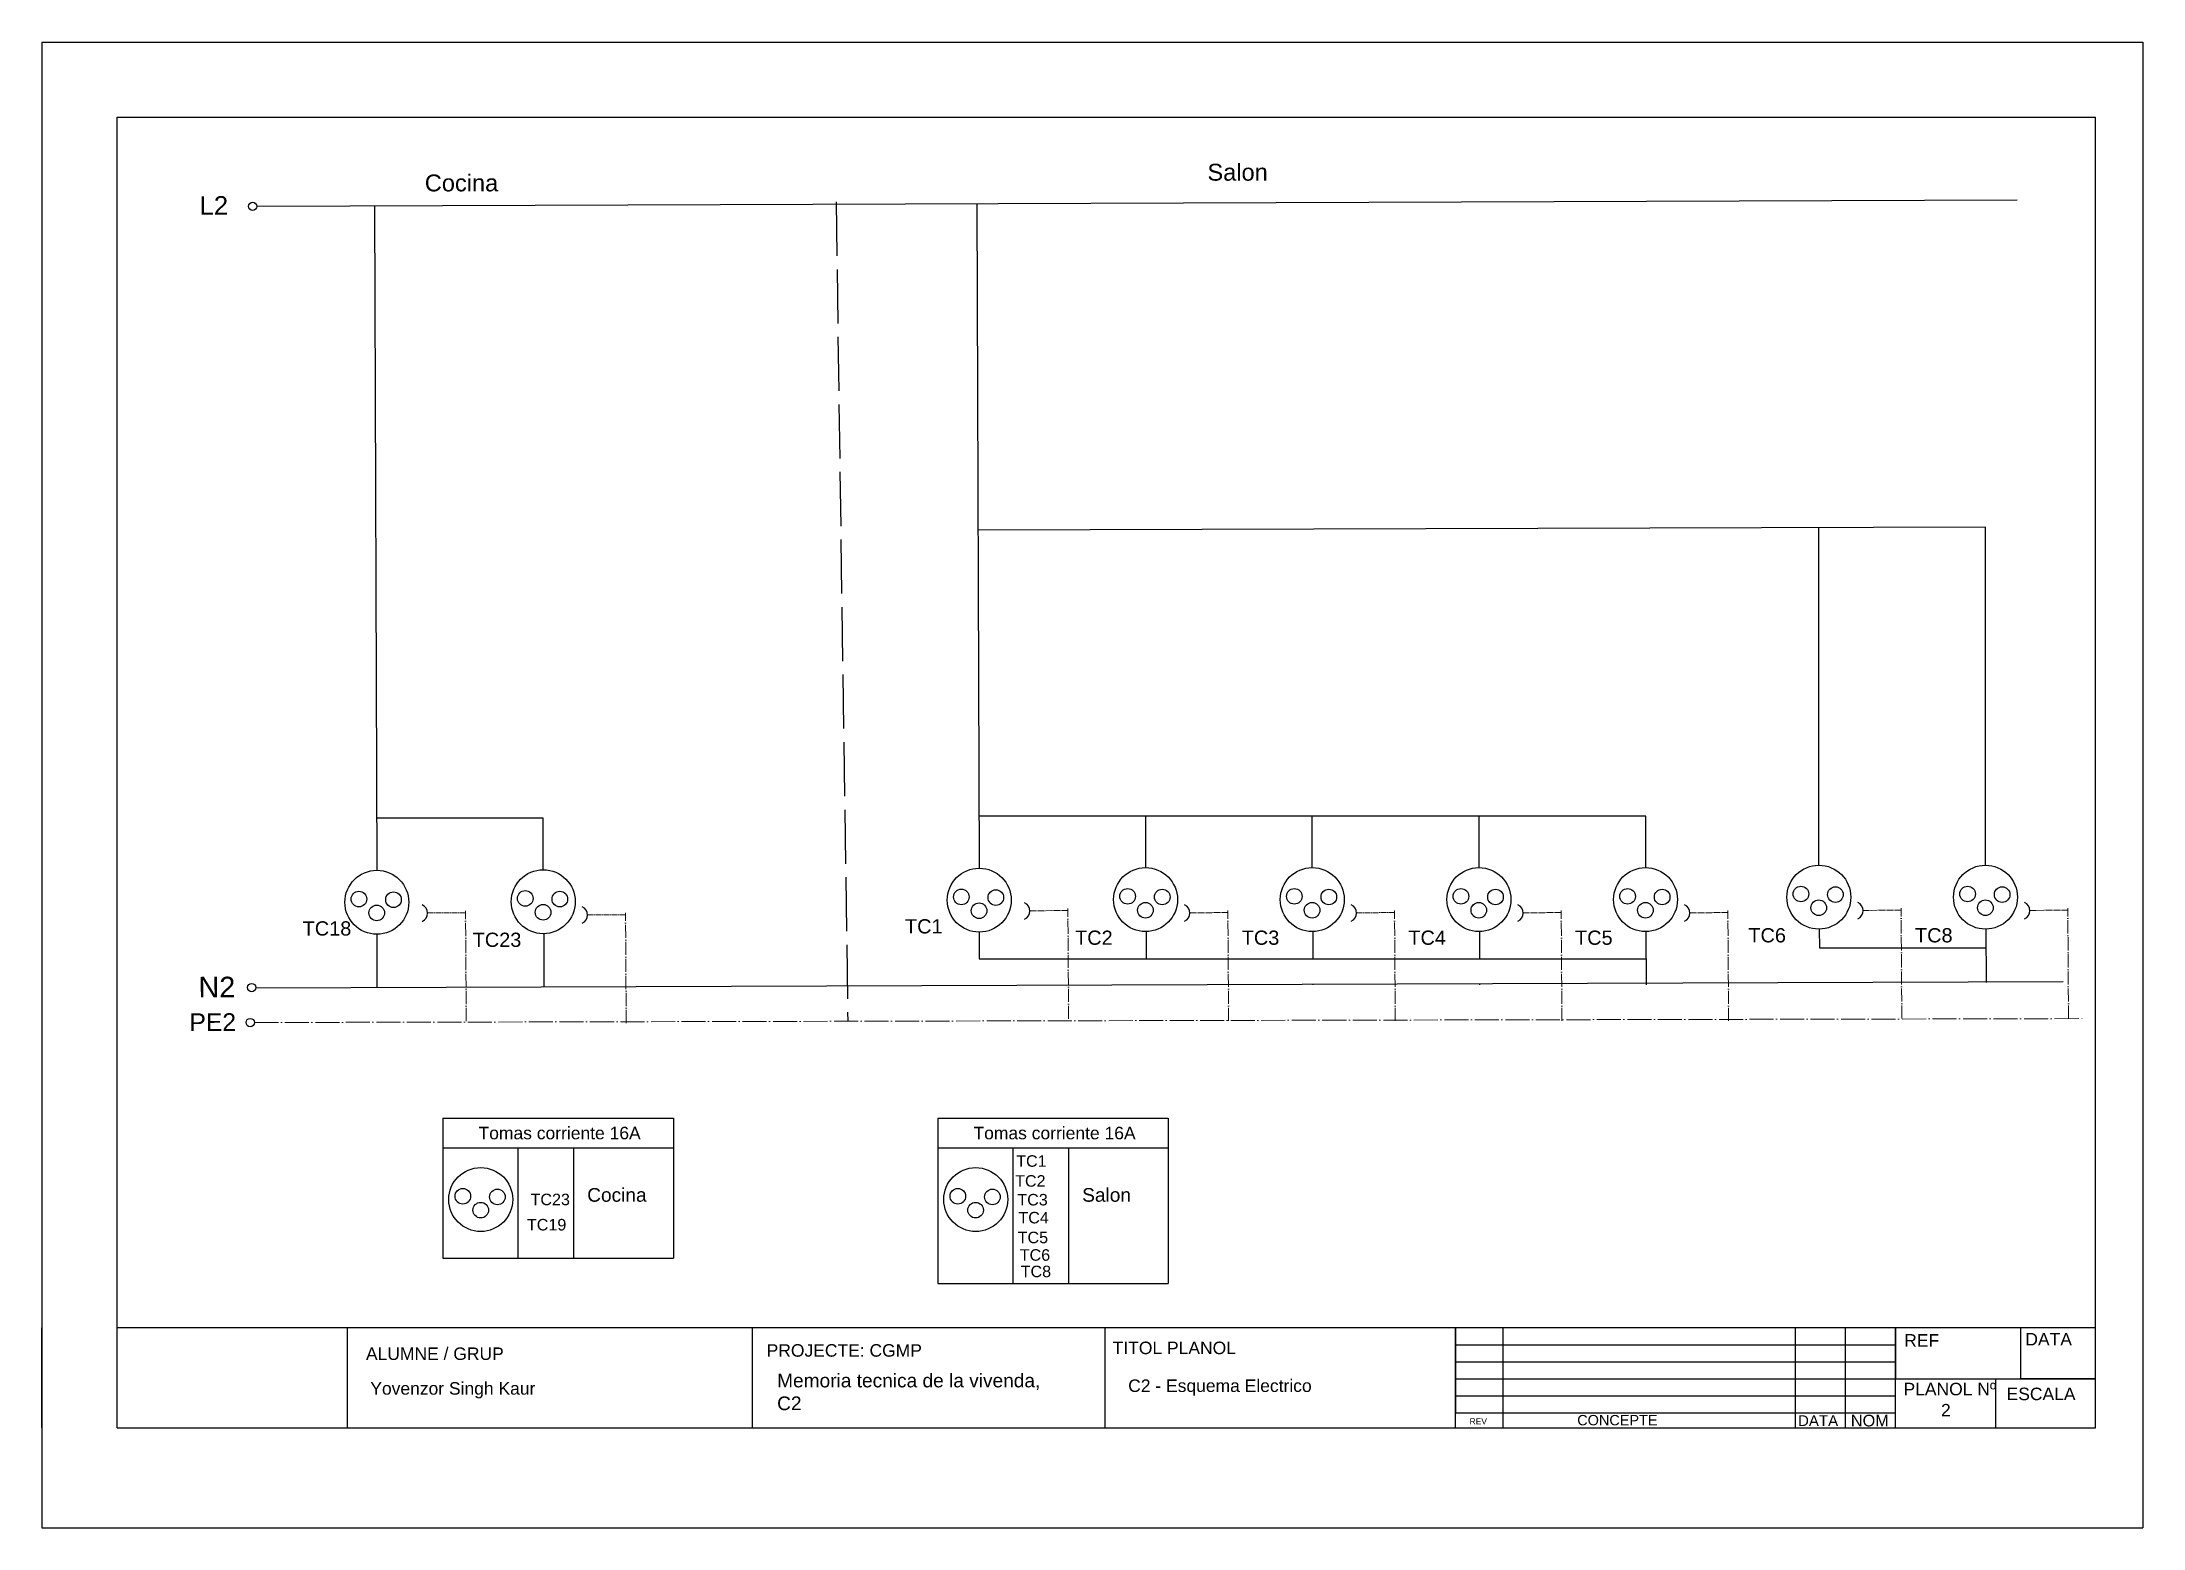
# Model space of a CAD drawing. Header units: millimetres. Extents: x 2377 to 4712, y -254 to 3188.
# Drawn here: x 4291.7 to 4711.7, y 480.6 to 777.6 of the extents above; entities that cross this region are included whole.
import ezdxf

# ---------------------------------------------------------------- set-up
doc = ezdxf.new("R2010")
doc.units = ezdxf.units.MM
doc.linetypes.add('ACAD_ISO02W100', pattern=[15, 12, -3])
doc.linetypes.add('ACAD_ISO04W100', pattern=[30, 24, -3, 0, -3])
doc.layers.add('Neutro', color=7, linetype='Continuous', true_color=0x2776bb)
doc.layers.add('Tierra', color=7, linetype='Continuous', true_color=0x58ba48)
doc.styles.get("Standard").update_dxf_attribs({"font": 'arial.ttf'})

msp = doc.modelspace()

# ---------------------------------------------------------------- texts
at = {"transparency": 33554687, "attachment_point": 1}
for s, width, gutter_width, heights, insert, char_height in [('Salon', 84.2878, 16.88, [0], (4524.63, 753.3), 3.377), ('Cocina', 84.2878, 16.88, [0], (4368.17, 751.16), 3.377), ('TC18', 51.0022, 14.23, [0], (4343.76, 601.89), 2.846), ('TC1', 51.0022, 14.23, [0], (4464.17, 602.31), 2.846), ('TC23', 51.0022, 14.23, [0], (4377.75, 599.62), 2.846), ('TC2', 51.0022, 14.23, [0], (4498.17, 600.04), 2.846), ('TC3', 51.0022, 14.23, [0], (4531.49, 600.04), 2.846), ('TC4', 51.0022, 14.23, [0], (4564.8, 600.04), 2.846), ('TC5', 51.0022, 14.23, [0], (4598.12, 600.04), 2.846), ('TC6', 51.0022, 14.23, [0], (4632.77, 600.52), 2.846), ('TC8', 51.0022, 14.23, [0], (4666.08, 600.52), 2.846), ('Tomas corriente 16A', 62.5304, 12.5, [0], (4378.92, 560.82), 2.5), ('Tomas corriente 16A', 62.5304, 12.5, [0], (4477.86, 560.82), 2.5), ('TC1', 41.2747, 11.51, [2.38], (4486.4, 555.13), 2.303), ('TC2', 41.2747, 11.51, [0], (4486.19, 551.15), 2.303), ('TC23', 41.2747, 11.51, [0], (4389.32, 547.45), 2.303), ('Cocina', 68.2119, 13.66, [0], (4400.64, 548.57), 2.733), ('TC3', 41.2747, 11.51, [0], (4486.63, 547.4), 2.303), ('Salon', 68.2119, 13.66, [0], (4499.59, 548.57), 2.733), ('TC19', 41.2747, 11.51, [0], (4388.6, 542.4), 2.303), ('TC4', 41.2747, 11.51, [0], (4486.85, 543.81), 2.303), ('TC5', 41.2747, 11.51, [0], (4486.7, 539.85), 2.303), ('TC6', 41.2747, 11.51, [0], (4487.11, 536.35), 2.303), ('TC8', 41.2747, 11.51, [0], (4487.3, 533.06), 2.303), ('ALUMNE / GRUP', 48.2644, 12.5, [0], (4356.41, 516.71), 2.5), ('PROJECTE: CGMP', 37.0564, 12.5, [0], (4436.51, 517.37), 2.5), ('TITOL PLANOL', 34.1105, 12.5, [0], (4505.68, 517.88), 2.5), ('REF', 14.591, 12.5, [0], (4663.92, 519.38), 2.5), ('DATA', 13.3924, 12.5, [0], (4688.14, 519.61), 2.5), ('Yovenzor Singh Kaur', 63.5407, 12.5, [0], (4357.28, 509.78), 2.5), ('C2 - Esquema Electrico', 63.5407, 12.5, [0], (4508.79, 510.32), 2.5), ('PLANOL Nº', 23.5912, 12.5, [4.44], (4663.78, 509.65), 2.5), ('ESCALA', 18.9792, 12.5, [0], (4684.39, 508.68), 2.5), ('2', 63.5407, 12.5, [0], (4671.28, 505.43), 2.5), ('REV', 3.8206, 6.05, [0], (4577.04, 502.55), 1.209), ('CONCEPTE', 3.309, 10.34, [0], (4598.56, 503.22), 2.068), ('DATA', 8.5845, 10.78, [0], (4642.69, 503.16), 2.155), ('NOM', 9.2865, 11.66, [0], (4653.25, 503.26), 2.331)]:
    msp.add_mtext_dynamic_manual_height_columns(s, width=width, gutter_width=gutter_width, heights=heights, dxfattribs=dict(at, insert=insert, char_height=char_height))
at = {"ltscale": 5, "transparency": 33554687, "insert": (4323.13, 746.82), "char_height": 3.689, "attachment_point": 1, "rotation": 0.199}
msp.add_mtext_dynamic_manual_height_columns('L2', width=22.6485, gutter_width=18.45, heights=[0], dxfattribs=at)
at = {"transparency": 33554687, "insert": (4438.61, 511.47), "char_height": 2.7327, "width": 53.673, "attachment_point": 1}
msp.add_mtext('Memoria tecnica de la vivenda,\\PC2', dxfattribs=at)
at = {"layer": 'Neutro', "ltscale": 5, "transparency": 33554687, "insert": (4322.92, 590.79), "char_height": 4.123, "attachment_point": 1, "rotation": 0.199}
msp.add_mtext_dynamic_manual_height_columns('N2', width=25.3099, gutter_width=20.61, heights=[4.26], dxfattribs=at)
at = {"layer": 'Tierra', "ltscale": 5, "transparency": 33554687, "insert": (4321.12, 583.49), "char_height": 3.53, "attachment_point": 1, "rotation": 0.199}
msp.add_mtext_dynamic_manual_height_columns('PE2', width=21.6717, gutter_width=17.65, heights=[3.65], dxfattribs=at)

# ---------------------------------------------------------------- linework, layer by layer
at = {"transparency": 33554687}
for p, q in [((4291.65, 777.63), (4711.65, 777.63)), ((4291.65, 777.63), (4291.65, 480.63)), ((4711.65, 777.63), (4711.65, 480.63)), ((4711.65, 777.63), (4711.65, 762.63)), ((4306.7, 500.63), (4306.7, 762.63)), ((4306.7, 762.63), (4702.19, 762.63)), ((4702.19, 500.63), (4702.19, 762.63)), ((4334.66, 744.85), (4686.5, 746.08)), ((4358.12, 744.93), (4358.59, 612.08)), ((4478.54, 745.35), (4479.01, 612.5)), ((4680.2, 680.68), (4478.77, 680.09)), ((4646.88, 623.39), (4646.88, 680.68)), ((4680.2, 623.39), (4680.2, 680.68)), ((4391.87, 622.49), (4358.55, 622.49)), ((4391.87, 612.19), (4391.87, 622.49)), ((4512.29, 622.91), (4478.97, 622.91)), ((4512.29, 612.62), (4512.29, 622.91)), ((4545.6, 622.91), (4512.29, 622.91)), ((4545.6, 612.62), (4545.6, 622.91)), ((4578.92, 622.91), (4545.6, 622.91)), ((4578.92, 612.62), (4578.92, 622.91)), ((4612.24, 622.91), (4578.92, 622.91)), ((4612.24, 612.62), (4612.24, 622.91)), ((4646.88, 613.09), (4646.88, 623.39)), ((4680.2, 613.09), (4680.2, 623.39)), ((4371.78, 562.53), (4417.86, 562.53)), ((4371.78, 562.53), (4371.78, 556.63)), ((4417.86, 562.53), (4417.86, 556.63)), ((4470.73, 562.53), (4516.81, 562.53)), ((4470.73, 562.53), (4470.73, 556.63)), ((4516.81, 562.53), (4516.81, 556.63)), ((4371.78, 556.63), (4371.78, 534.55)), ((4371.78, 556.63), (4417.86, 556.63)), ((4386.77, 556.63), (4386.77, 534.55)), ((4397.88, 556.63), (4397.88, 534.55)), ((4417.86, 556.63), (4417.86, 534.55)), ((4470.73, 556.63), (4470.73, 529.52)), ((4470.73, 556.63), (4516.81, 556.63)), ((4485.72, 556.63), (4485.72, 529.52)), ((4496.83, 556.63), (4496.83, 529.52)), ((4516.81, 556.63), (4516.81, 529.52)), ((4371.78, 534.55), (4417.86, 534.55)), ((4470.73, 529.52), (4516.81, 529.52)), ((4291.65, 500.63), (4291.65, 520.63)), ((4702.19, 520.63), (4306.7, 520.63)), ((4352.7, 500.63), (4352.7, 520.63)), ((4433.7, 500.63), (4433.7, 520.63)), ((4504.2, 500.63), (4504.2, 520.63)), ((4574.2, 500.63), (4574.2, 520.63)), ((4574.2, 520.63), (4574.2, 517.23)), ((4574.2, 517.23), (4662.21, 517.23)), ((4574.2, 517.23), (4574.2, 513.83)), ((4583.76, 500.63), (4583.76, 520.63)), ((4642.21, 500.63), (4642.21, 520.63)), ((4652.21, 500.63), (4652.21, 520.63)), ((4662.21, 500.63), (4662.21, 520.63)), ((4662.21, 520.63), (4662.21, 510.43)), ((4687.23, 510.43), (4687.23, 520.63)), ((4702.19, 500.63), (4702.19, 520.63)), ((4574.2, 513.83), (4662.21, 513.83)), ((4574.2, 513.83), (4574.2, 510.43)), ((4574.2, 510.43), (4662.21, 510.43)), ((4574.2, 510.43), (4574.2, 507.03)), ((4662.21, 510.43), (4702.19, 510.43)), ((4662.21, 510.43), (4682.2, 510.43)), ((4682.2, 510.43), (4682.2, 500.63)), ((4702.19, 510.43), (4687.23, 510.43)), ((4574.2, 507.03), (4574.2, 503.63)), ((4574.2, 507.03), (4662.21, 507.03)), ((4306.7, 500.63), (4352.7, 500.63)), ((4352.7, 500.63), (4433.7, 500.63)), ((4433.7, 500.63), (4504.2, 500.63)), ((4504.2, 500.63), (4574.2, 500.63)), ((4574.2, 503.63), (4662.21, 503.63)), ((4574.2, 500.63), (4583.76, 500.63)), ((4583.76, 500.63), (4642.21, 500.63)), ((4642.21, 500.63), (4652.21, 500.63)), ((4652.21, 500.63), (4662.21, 500.63)), ((4662.21, 500.63), (4682.2, 500.63)), ((4682.2, 500.63), (4702.19, 500.63)), ((4291.65, 480.63), (4711.65, 480.63))]:
    msp.add_line(p, q, dxfattribs=at)
at = {"linetype": 'ACAD_ISO02W100', "ltscale": 0.9, "transparency": 33554687}
msp.add_line((4450.39, 745.69), (4452.73, 581.91), dxfattribs=at)
at = {"transparency": 33554687}
for centre, radius in [((4333.76, 744.79), 0.83), ((4358.59, 605.69), 6.39), ((4391.85, 605.81), 6.39), ((4479.01, 606.12), 6.39), ((4512.26, 606.23), 6.39), ((4545.58, 606.23), 6.39), ((4578.9, 606.23), 6.39), ((4612.21, 606.23), 6.39), ((4646.86, 606.71), 6.39), ((4680.17, 606.71), 6.39), ((4355.01, 606.34), 1.56), ((4358.57, 603.57), 1.56), ((4361.92, 606.21), 1.56), ((4388.26, 606.46), 1.56), ((4391.83, 603.69), 1.56), ((4395.17, 606.33), 1.56), ((4475.43, 606.76), 1.56), ((4478.99, 604), 1.56), ((4482.33, 606.64), 1.56), ((4508.68, 606.88), 1.56), ((4512.24, 604.11), 1.56), ((4515.59, 606.75), 1.56), ((4542, 606.88), 1.56), ((4545.56, 604.11), 1.56), ((4548.9, 606.75), 1.56), ((4575.31, 606.88), 1.56), ((4578.88, 604.11), 1.56), ((4582.22, 606.75), 1.56), ((4608.63, 606.88), 1.56), ((4612.19, 604.11), 1.56), ((4615.54, 606.75), 1.56), ((4643.28, 607.35), 1.56), ((4646.84, 604.59), 1.56), ((4650.18, 607.23), 1.56), ((4676.59, 607.35), 1.56), ((4680.15, 604.59), 1.56), ((4683.5, 607.23), 1.56), ((4379.36, 546.28), 6.39), ((4478.31, 546.28), 6.39), ((4375.78, 546.93), 1.56), ((4382.69, 546.8), 1.56), ((4474.73, 546.93), 1.56), ((4481.64, 546.8), 1.56), ((4379.35, 544.16), 1.56), ((4478.29, 544.16), 1.56)]:
    msp.add_circle(centre, radius, dxfattribs=at)
at = {"layer": 'Neutro', "transparency": 33554687}
for p, q in [((4358.59, 599.31), (4358.59, 588.64)), ((4391.94, 599.42), (4391.97, 588.75)), ((4479.01, 599.73), (4479.01, 594.39)), ((4512.35, 599.85), (4512.37, 594.39)), ((4545.67, 599.85), (4545.69, 594.39)), ((4578.99, 599.85), (4579.01, 594.39)), ((4612.3, 599.85), (4612.34, 589.18)), ((4646.95, 600.32), (4646.96, 596.62)), ((4646.96, 596.62), (4680.28, 596.62)), ((4680.26, 600.32), (4680.3, 589.65)), ((4479.01, 594.39), (4612.32, 594.39)), ((4695.67, 589.79), (4334.4, 588.55)), ((4545.71, 589.27), (4545.71, 589.18)), ((4579.02, 589.39), (4579.02, 589.18))]:
    msp.add_line(p, q, dxfattribs=at)
msp.add_circle((4333.57, 588.64), 0.83, dxfattribs=at)
at = {"layer": 'Tierra', "linetype": 'ACAD_ISO04W100', "lineweight": 15, "ltscale": 0.05, "transparency": 33554687}
for p, q in [((4376.32, 603.61), (4368.82, 603.57)), ((4408.3, 603.21), (4400.8, 603.18)), ((4496.74, 604.03), (4489.24, 604)), ((4528.72, 603.63), (4521.22, 603.6)), ((4562.04, 603.63), (4554.53, 603.6)), ((4595.35, 603.63), (4587.85, 603.6)), ((4628.67, 603.63), (4621.17, 603.6)), ((4663.31, 604.11), (4655.81, 604.07)), ((4696.63, 604.11), (4689.13, 604.07))]:
    msp.add_line(p, q, dxfattribs=at)
at = {"layer": 'Tierra', "linetype": 'ACAD_ISO04W100', "lineweight": 15, "ltscale": 0.11, "transparency": 33554687}
for p, q in [((4376.46, 581.95), (4376.32, 604.01)), ((4408.44, 581.56), (4408.3, 603.61)), ((4496.88, 582.38), (4496.74, 604.43)), ((4528.86, 581.98), (4528.72, 604.03)), ((4562.17, 581.98), (4562.03, 604.03)), ((4595.49, 581.98), (4595.35, 604.03)), ((4628.81, 581.98), (4628.67, 604.03)), ((4663.45, 582.45), (4663.31, 604.5)), ((4696.77, 582.45), (4696.63, 604.5))]:
    msp.add_line(p, q, dxfattribs=at)
at = {"layer": 'Tierra', "color": 85, "linetype": 'ACAD_ISO04W100', "lineweight": 15, "ltscale": 0.2, "true_color": 0x58ba48, "transparency": 33554687}
msp.add_line((4334.1, 581.66), (4699.52, 582.44), dxfattribs=at)
at = {"layer": 'Tierra', "transparency": 33554687}
msp.add_circle((4333.27, 581.66), 0.83, dxfattribs=at)
for centre in [(4366.9, 603.52), (4487.32, 603.95), (4519.3, 603.55), (4552.61, 603.55), (4585.93, 603.55), (4619.25, 603.55), (4653.89, 604.02), (4687.21, 604.02), (4398.88, 603.13)]:
    msp.add_arc(centre, 1.81, 294.9893, 65.0107, dxfattribs=at)

msp.set_redraw_order([(e.dxf.handle, doc.entitydb.next_handle()) for e in msp.query("TEXT MTEXT ATTDEF DIMENSION ARC_DIMENSION")])  # texts and dimensions are drawn at this point

doc.saveas('drawing.dxf')
